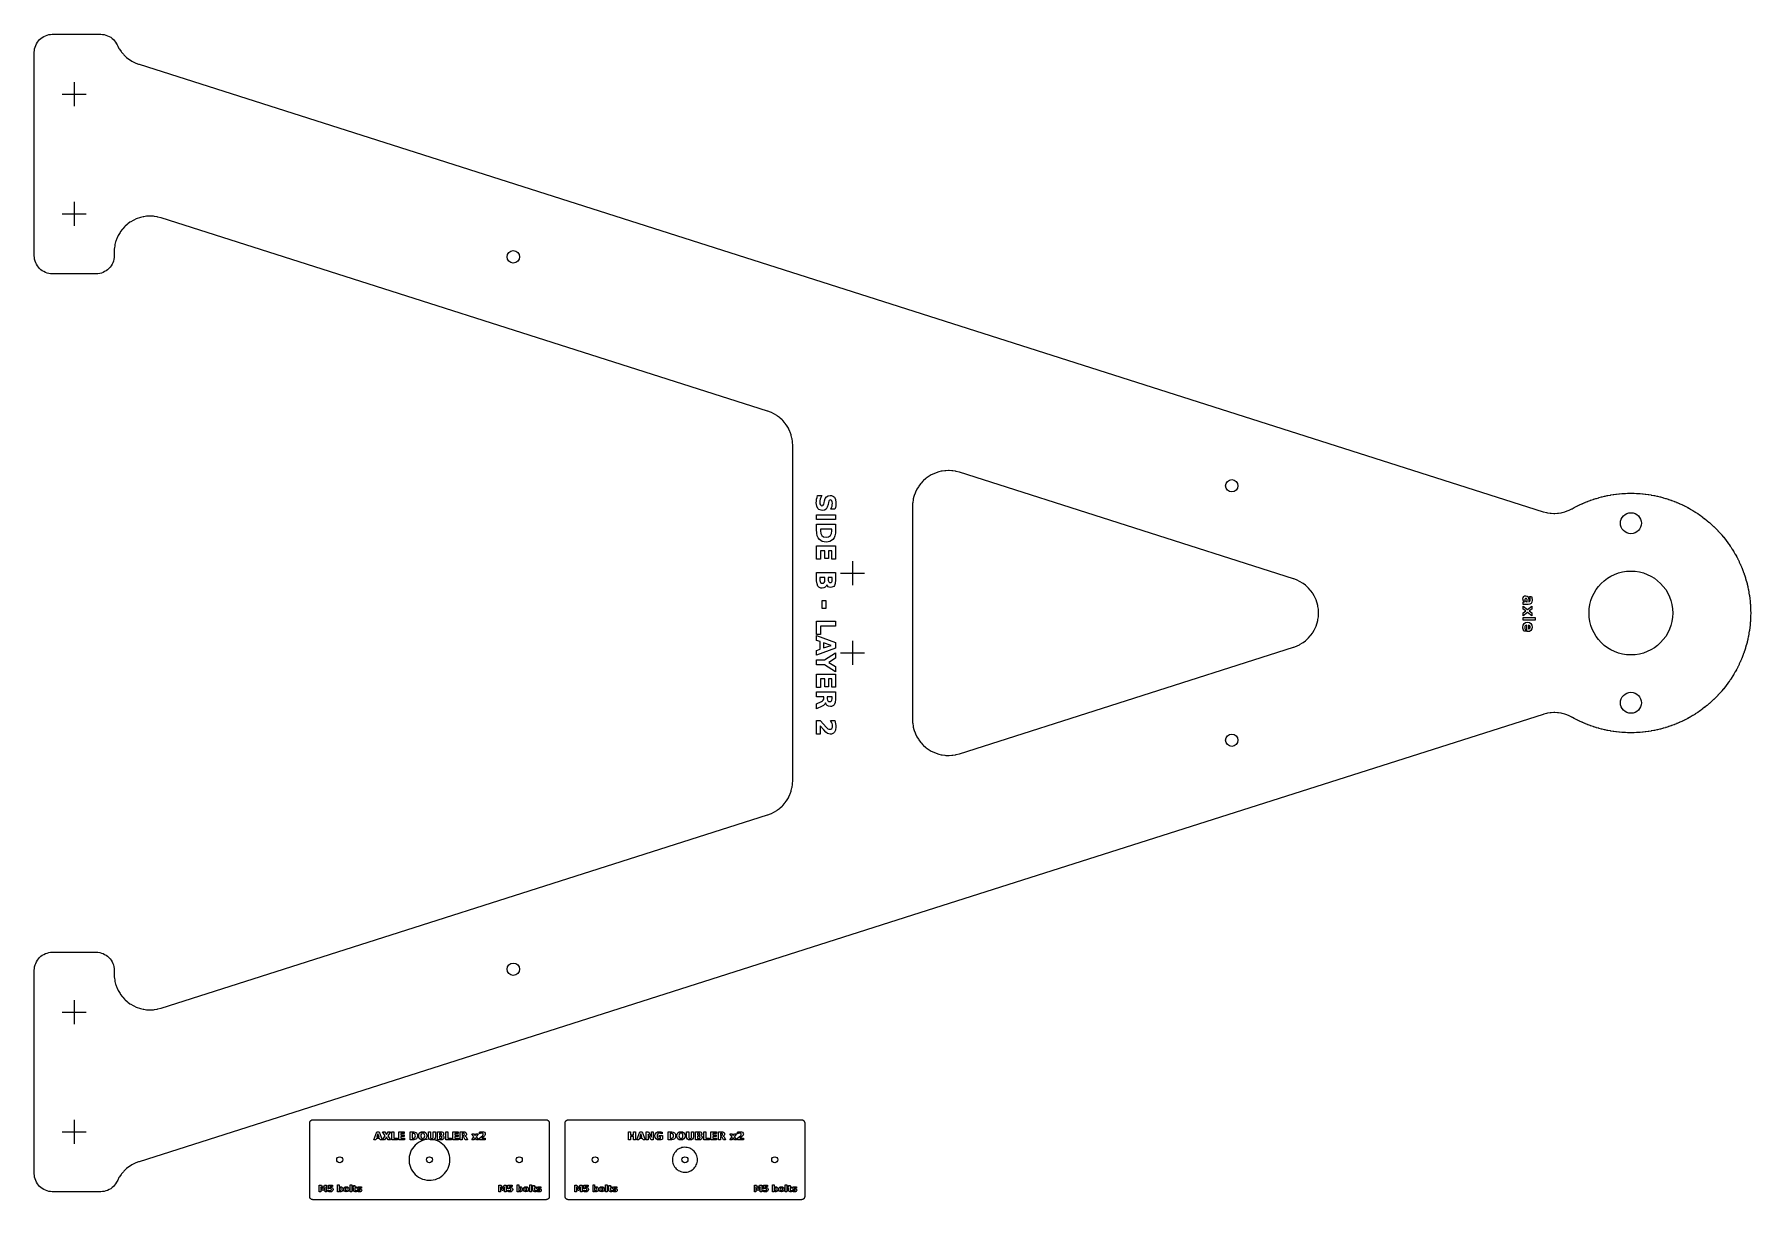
# Model space of a CAD drawing. Header units: millimetres. Extents: x 20 to 880, y 6 to 590.
import ezdxf

# ---------------------------------------------------------------- set-up
doc = ezdxf.new("R2010")
doc.units = ezdxf.units.MM
doc.layers.add('CUT', color=1, linetype='Continuous')
doc.layers.add('ENGRAVE', color=5, linetype='Continuous')

msp = doc.modelspace()

# ---------------------------------------------------------------- linework, layer by layer
at = {"layer": 'CUT'}
for points in [[(61.46, 584.75), (61.47, 584.75), (61.76, 584.14), (62.42, 582.94), (62.66, 582.55), (63.44, 581.42), (63.71, 581.06), (64.6, 580.02), (64.91, 579.69), (65.9, 578.74), (66.24, 578.44), (67.32, 577.6), (67.69, 577.34), (68.85, 576.61), (69.25, 576.39), (70.47, 575.78), (70.89, 575.6), (72.28, 575.08), (72.49, 575), (776, 350.76), (776.22, 350.7), (777.68, 350.31), (778.13, 350.22), (779.5, 350.01), (779.96, 349.96), (781.35, 349.89), (781.81, 349.89), (783.2, 349.96), (783.66, 350.01), (785.03, 350.22), (785.49, 350.32), (786.83, 350.67), (787.27, 350.81), (788.57, 351.3), (789, 351.49), (790.37, 352.17), (790.52, 352.26), (791.57, 352.83), (791.67, 352.89), (791.77, 352.94), (791.86, 352.99), (792.88, 353.52), (792.98, 353.57), (793.07, 353.62), (793.17, 353.67), (794.2, 354.17), (794.3, 354.21), (794.4, 354.26), (794.5, 354.31), (795.54, 354.78), (795.64, 354.83), (795.74, 354.87), (795.84, 354.92), (796.89, 355.37), (796.99, 355.41), (797.09, 355.45), (797.19, 355.49), (798.25, 355.92), (798.36, 355.96), (798.46, 356), (798.56, 356.04), (799.63, 356.43), (799.74, 356.47), (799.84, 356.51), (799.94, 356.55), (801.02, 356.92), (801.13, 356.95), (801.23, 356.99), (801.34, 357.02), (802.43, 357.37), (802.53, 357.4), (802.64, 357.43), (802.74, 357.46), (803.84, 357.78), (803.95, 357.81), (804.05, 357.84), (804.16, 357.87), (805.26, 358.16), (805.37, 358.19), (805.48, 358.21), (805.58, 358.24), (806.69, 358.5), (806.8, 358.53), (806.91, 358.55), (807.02, 358.58), (808.13, 358.81), (808.24, 358.84), (808.35, 358.86), (808.46, 358.88), (809.58, 359.09), (809.69, 359.11), (809.8, 359.12), (809.91, 359.14), (811.03, 359.32), (811.14, 359.34), (811.25, 359.36), (811.36, 359.37), (812.49, 359.53), (812.6, 359.54), (812.71, 359.55), (812.82, 359.57), (813.95, 359.69), (814.06, 359.7), (814.17, 359.72), (814.28, 359.73), (815.42, 359.82), (815.53, 359.83), (815.64, 359.84), (815.75, 359.85), (816.89, 359.92), (817, 359.92), (817.11, 359.93), (817.22, 359.93), (818.36, 359.98), (818.47, 359.98), (818.58, 359.98), (818.69, 359.98), (819.84, 360), (819.95, 360), (820.06, 360), (820.17, 360), (821.31, 359.98), (821.42, 359.98), (821.53, 359.98), (821.64, 359.98), (822.78, 359.93), (822.89, 359.93), (823, 359.92), (823.11, 359.92), (824.25, 359.85), (824.36, 359.84), (824.47, 359.83), (824.58, 359.82), (825.72, 359.73), (825.83, 359.72), (825.94, 359.7), (826.05, 359.69), (827.18, 359.57), (827.29, 359.55), (827.4, 359.54), (827.51, 359.53), (828.64, 359.37), (828.75, 359.36), (828.86, 359.34), (828.97, 359.32), (830.09, 359.14), (830.2, 359.12), (830.31, 359.11), (830.42, 359.09), (831.54, 358.88), (831.65, 358.86), (831.76, 358.84), (831.87, 358.81), (832.98, 358.58), (833.09, 358.55), (833.2, 358.53), (833.31, 358.5), (834.42, 358.24), (834.53, 358.21), (834.63, 358.19), (834.74, 358.16), (835.84, 357.87), (835.95, 357.84), (836.06, 357.81), (836.16, 357.78), (837.26, 357.46), (837.36, 357.43), (837.47, 357.4), (837.58, 357.37), (838.66, 357.02), (838.77, 356.99), (838.87, 356.95), (838.98, 356.92), (840.06, 356.55), (840.16, 356.51), (840.27, 356.47), (840.37, 356.43), (841.44, 356.04), (841.54, 356), (841.65, 355.96), (841.75, 355.92), (842.81, 355.49), (842.91, 355.45), (843.01, 355.41), (843.11, 355.37), (844.16, 354.92), (844.26, 354.87), (844.37, 354.83), (844.47, 354.78), (845.5, 354.31), (845.6, 354.26), (845.7, 354.21), (845.8, 354.17), (846.83, 353.67), (846.93, 353.62), (847.03, 353.57), (847.12, 353.52), (848.14, 352.99), (848.24, 352.94), (848.33, 352.89), (848.43, 352.84), (849.43, 352.29), (849.53, 352.23), (849.62, 352.18), (849.72, 352.12), (850.7, 351.55), (850.8, 351.49), (850.89, 351.43), (850.99, 351.38), (851.96, 350.78), (852.05, 350.72), (852.15, 350.66), (852.24, 350.6), (853.2, 349.98), (853.29, 349.92), (853.38, 349.86), (853.47, 349.79), (854.41, 349.15), (854.5, 349.09), (854.59, 349.02), (854.68, 348.96), (855.61, 348.29), (855.7, 348.22), (855.79, 348.16), (855.87, 348.09), (856.78, 347.4), (856.87, 347.33), (856.96, 347.27), (857.04, 347.2), (857.93, 346.48), (858.02, 346.41), (858.11, 346.34), (858.19, 346.27), (859.06, 345.54), (859.15, 345.47), (859.23, 345.4), (859.32, 345.32), (860.17, 344.57), (860.25, 344.49), (860.33, 344.42), (860.42, 344.34), (861.25, 343.57), (861.33, 343.49), (861.41, 343.42), (861.49, 343.34), (862.31, 342.54), (862.39, 342.46), (862.47, 342.39), (862.54, 342.31), (863.34, 341.49), (863.42, 341.41), (863.49, 341.33), (863.57, 341.25), (864.34, 340.41), (864.42, 340.33), (864.49, 340.25), (864.57, 340.17), (865.32, 339.31), (865.4, 339.23), (865.47, 339.15), (865.54, 339.06), (866.27, 338.19), (866.35, 338.11), (866.42, 338.02), (866.48, 337.93), (867.2, 337.04), (867.27, 336.96), (867.33, 336.87), (867.4, 336.78), (868.09, 335.87), (868.16, 335.79), (868.22, 335.7), (868.29, 335.61), (868.96, 334.68), (869.02, 334.59), (869.09, 334.5), (869.15, 334.41), (869.8, 333.47), (869.86, 333.38), (869.92, 333.29), (869.98, 333.2), (870.6, 332.24), (870.66, 332.15), (870.72, 332.05), (870.78, 331.96), (871.38, 330.99), (871.43, 330.89), (871.49, 330.8), (871.55, 330.7), (872.12, 329.72), (872.18, 329.62), (872.23, 329.53), (872.29, 329.43), (872.84, 328.43), (872.89, 328.33), (872.94, 328.23), (872.99, 328.14), (873.52, 327.12), (873.57, 327.03), (873.62, 326.93), (873.67, 326.83), (874.17, 325.8), (874.22, 325.7), (874.26, 325.6), (874.31, 325.5), (874.78, 324.47), (874.83, 324.36), (874.87, 324.26), (874.92, 324.16), (875.37, 323.11), (875.41, 323.01), (875.45, 322.91), (875.49, 322.81), (875.92, 321.75), (875.96, 321.64), (876, 321.54), (876.04, 321.44), (876.44, 320.37), (876.47, 320.26), (876.51, 320.16), (876.55, 320.06), (876.92, 318.98), (876.95, 318.87), (876.99, 318.77), (877.02, 318.66), (877.37, 317.58), (877.4, 317.47), (877.43, 317.36), (877.46, 317.26), (877.78, 316.16), (877.81, 316.06), (877.84, 315.95), (877.87, 315.84), (878.16, 314.74), (878.19, 314.63), (878.21, 314.52), (878.24, 314.42), (878.5, 313.31), (878.53, 313.2), (878.55, 313.09), (878.58, 312.98), (878.81, 311.87), (878.84, 311.76), (878.86, 311.65), (878.88, 311.54), (879.09, 310.42), (879.11, 310.31), (879.13, 310.2), (879.14, 310.09), (879.32, 308.97), (879.34, 308.86), (879.36, 308.75), (879.37, 308.64), (879.53, 307.51), (879.54, 307.4), (879.55, 307.29), (879.57, 307.18), (879.69, 306.05), (879.71, 305.94), (879.72, 305.83), (879.73, 305.72), (879.82, 304.58), (879.83, 304.47), (879.84, 304.36), (879.85, 304.25), (879.92, 303.11), (879.92, 303), (879.93, 302.89), (879.93, 302.78), (879.98, 301.64), (879.98, 301.53), (879.98, 301.42), (879.98, 301.31), (880, 300.17), (880, 300.06), (880, 299.94), (880, 299.83), (879.98, 298.69), (879.98, 298.58), (879.98, 298.47), (879.98, 298.36), (879.93, 297.22), (879.93, 297.11), (879.92, 297), (879.92, 296.89), (879.85, 295.75), (879.84, 295.64), (879.83, 295.53), (879.82, 295.42), (879.73, 294.28), (879.72, 294.17), (879.71, 294.06), (879.69, 293.95), (879.57, 292.82), (879.55, 292.71), (879.54, 292.6), (879.53, 292.49), (879.37, 291.36), (879.36, 291.25), (879.34, 291.14), (879.32, 291.03), (879.14, 289.91), (879.13, 289.8), (879.11, 289.69), (879.09, 289.58), (878.88, 288.46), (878.86, 288.35), (878.84, 288.24), (878.81, 288.13), (878.58, 287.02), (878.55, 286.91), (878.53, 286.8), (878.5, 286.69), (878.24, 285.58), (878.21, 285.48), (878.19, 285.37), (878.16, 285.26), (877.87, 284.16), (877.84, 284.05), (877.81, 283.94), (877.78, 283.84), (877.46, 282.74), (877.43, 282.64), (877.4, 282.53), (877.37, 282.42), (877.02, 281.34), (876.99, 281.23), (876.95, 281.13), (876.92, 281.02), (876.55, 279.94), (876.51, 279.84), (876.47, 279.74), (876.44, 279.63), (876.04, 278.56), (876, 278.46), (875.96, 278.36), (875.92, 278.25), (875.49, 277.19), (875.45, 277.09), (875.41, 276.99), (875.37, 276.89), (874.92, 275.84), (874.87, 275.74), (874.83, 275.64), (874.78, 275.53), (874.31, 274.5), (874.26, 274.4), (874.22, 274.3), (874.17, 274.2), (873.67, 273.17), (873.62, 273.07), (873.57, 272.97), (873.52, 272.88), (872.99, 271.86), (872.94, 271.77), (872.89, 271.67), (872.84, 271.57), (872.29, 270.57), (872.23, 270.47), (872.18, 270.38), (872.12, 270.28), (871.55, 269.3), (871.49, 269.2), (871.43, 269.11), (871.38, 269.01), (870.78, 268.04), (870.72, 267.95), (870.66, 267.85), (870.6, 267.76), (869.98, 266.8), (869.92, 266.71), (869.86, 266.62), (869.8, 266.53), (869.15, 265.59), (869.09, 265.5), (869.02, 265.41), (868.96, 265.32), (868.29, 264.39), (868.22, 264.3), (868.16, 264.21), (868.09, 264.13), (867.4, 263.22), (867.33, 263.13), (867.27, 263.04), (867.2, 262.96), (866.48, 262.07), (866.42, 261.98), (866.35, 261.89), (866.27, 261.81), (865.54, 260.94), (865.47, 260.85), (865.4, 260.77), (865.32, 260.69), (864.57, 259.83), (864.49, 259.75), (864.42, 259.67), (864.34, 259.59), (863.57, 258.75), (863.49, 258.67), (863.42, 258.59), (863.34, 258.51), (862.54, 257.69), (862.47, 257.61), (862.39, 257.54), (862.31, 257.46), (861.49, 256.66), (861.41, 256.58), (861.33, 256.51), (861.25, 256.43), (860.42, 255.66), (860.33, 255.58), (860.25, 255.51), (860.17, 255.43), (859.32, 254.68), (859.23, 254.6), (859.15, 254.53), (859.06, 254.46), (858.19, 253.73), (858.11, 253.66), (858.02, 253.59), (857.93, 253.52), (857.04, 252.8), (856.96, 252.73), (856.87, 252.67), (856.78, 252.6), (855.87, 251.91), (855.79, 251.84), (855.7, 251.78), (855.61, 251.71), (854.68, 251.04), (854.59, 250.98), (854.5, 250.91), (854.41, 250.85), (853.47, 250.21), (853.38, 250.14), (853.29, 250.08), (853.2, 250.02), (852.24, 249.4), (852.15, 249.34), (852.05, 249.28), (851.96, 249.22), (850.99, 248.62), (850.89, 248.57), (850.8, 248.51), (850.7, 248.45), (849.72, 247.88), (849.62, 247.82), (849.53, 247.77), (849.43, 247.71), (848.43, 247.16), (848.33, 247.11), (848.24, 247.06), (848.14, 247.01), (847.12, 246.48), (847.03, 246.43), (846.93, 246.38), (846.83, 246.33), (845.8, 245.83), (845.7, 245.79), (845.6, 245.74), (845.5, 245.69), (844.47, 245.22), (844.37, 245.17), (844.26, 245.13), (844.16, 245.08), (843.11, 244.63), (843.01, 244.59), (842.91, 244.55), (842.81, 244.51), (841.75, 244.08), (841.65, 244.04), (841.54, 244), (841.44, 243.96), (840.37, 243.57), (840.27, 243.53), (840.16, 243.49), (840.06, 243.45), (838.98, 243.08), (838.87, 243.05), (838.77, 243.01), (838.66, 242.98), (837.58, 242.63), (837.47, 242.6), (837.36, 242.57), (837.26, 242.54), (836.16, 242.22), (836.06, 242.19), (835.95, 242.16), (835.84, 242.13), (834.74, 241.84), (834.63, 241.81), (834.53, 241.79), (834.42, 241.76), (833.31, 241.5), (833.2, 241.47), (833.09, 241.45), (832.98, 241.42), (831.87, 241.19), (831.76, 241.16), (831.65, 241.14), (831.54, 241.12), (830.42, 240.91), (830.31, 240.89), (830.2, 240.88), (830.09, 240.86), (828.97, 240.68), (828.86, 240.66), (828.75, 240.64), (828.64, 240.63), (827.51, 240.47), (827.4, 240.46), (827.29, 240.45), (827.18, 240.43), (826.05, 240.31), (825.94, 240.3), (825.83, 240.28), (825.72, 240.27), (824.58, 240.18), (824.47, 240.17), (824.36, 240.16), (824.25, 240.15), (823.11, 240.08), (823, 240.08), (822.89, 240.07), (822.78, 240.07), (821.64, 240.02), (821.53, 240.02), (821.42, 240.02), (821.31, 240.02), (820.17, 240), (820.06, 240), (819.95, 240), (819.84, 240), (818.69, 240.02), (818.58, 240.02), (818.47, 240.02), (818.36, 240.02), (817.22, 240.07), (817.11, 240.07), (817, 240.08), (816.89, 240.08), (815.75, 240.15), (815.64, 240.16), (815.53, 240.17), (815.42, 240.18), (814.28, 240.27), (814.17, 240.28), (814.06, 240.3), (813.95, 240.31), (812.82, 240.43), (812.71, 240.45), (812.6, 240.46), (812.49, 240.47), (811.36, 240.63), (811.25, 240.64), (811.14, 240.66), (811.03, 240.68), (809.91, 240.86), (809.8, 240.88), (809.69, 240.89), (809.58, 240.91), (808.46, 241.12), (808.35, 241.14), (808.24, 241.16), (808.13, 241.19), (807.02, 241.42), (806.91, 241.45), (806.8, 241.47), (806.69, 241.5), (805.58, 241.76), (805.48, 241.79), (805.37, 241.81), (805.26, 241.84), (804.16, 242.13), (804.05, 242.16), (803.95, 242.19), (803.84, 242.22), (802.74, 242.54), (802.64, 242.57), (802.53, 242.6), (802.43, 242.63), (801.34, 242.98), (801.23, 243.01), (801.13, 243.05), (801.02, 243.08), (799.94, 243.45), (799.84, 243.49), (799.74, 243.53), (799.63, 243.57), (798.56, 243.96), (798.46, 244), (798.36, 244.04), (798.25, 244.08), (797.19, 244.51), (797.09, 244.55), (796.99, 244.59), (796.89, 244.63), (795.84, 245.08), (795.74, 245.13), (795.64, 245.17), (795.54, 245.22), (794.5, 245.69), (794.4, 245.74), (794.3, 245.79), (794.2, 245.83), (793.17, 246.33), (793.07, 246.38), (792.98, 246.43), (792.88, 246.48), (791.86, 247.01), (791.77, 247.06), (791.67, 247.11), (791.57, 247.16), (790.65, 247.67), (790.63, 247.68), (790.41, 247.8), (789.07, 248.47), (788.64, 248.66), (787.34, 249.15), (786.9, 249.29), (785.56, 249.64), (785.11, 249.74), (783.73, 249.95), (783.27, 250), (781.89, 250.07), (781.42, 250.07), (780.04, 250), (779.58, 249.95), (778.2, 249.74), (777.75, 249.65), (776.29, 249.26), (776.07, 249.2), (460, 148.52), (72.49, 25), (72.28, 24.92), (70.89, 24.4), (70.47, 24.22), (69.25, 23.61), (68.85, 23.39), (67.69, 22.66), (67.32, 22.4), (66.24, 21.56), (65.9, 21.26), (64.91, 20.31), (64.6, 19.98), (63.71, 18.94), (63.44, 18.58), (62.66, 17.45), (62.42, 17.06), (61.76, 15.86), (61.47, 15.25), (61.46, 15.25), (61.2, 14.7), (60.74, 13.95), (60.22, 13.25), (59.62, 12.6), (58.97, 12.02), (58.26, 11.5), (57.51, 11.05), (56.71, 10.68), (55.89, 10.38), (55.04, 10.17), (54.17, 10.04), (53.29, 10), (29, 10), (28.12, 10.04), (27.24, 10.17), (26.39, 10.39), (25.56, 10.69), (24.76, 11.06), (24, 11.52), (23.29, 12.04), (22.64, 12.64), (22.04, 13.29), (21.52, 14), (21.06, 14.76), (20.69, 15.56), (20.39, 16.39), (20.17, 17.24), (20.04, 18.12), (20, 19), (20, 121), (20.04, 121.88), (20.17, 122.76), (20.39, 123.61), (20.69, 124.44), (21.06, 125.24), (21.52, 126), (22.04, 126.71), (22.64, 127.36), (23.29, 127.96), (24, 128.48), (24.76, 128.94), (25.56, 129.31), (26.39, 129.61), (27.24, 129.83), (28.12, 129.96), (29, 130), (51, 130), (51.88, 129.96), (52.76, 129.83), (53.61, 129.61), (54.44, 129.31), (55.24, 128.94), (56, 128.48), (56.71, 127.96), (57.36, 127.36), (57.96, 126.71), (58.48, 126), (58.94, 125.24), (59.32, 124.44), (59.61, 123.61), (59.83, 122.76), (59.96, 121.88), (60, 121), (60, 119.23), (60.01, 119), (60.08, 117.56), (60.12, 117.12), (60.32, 115.8), (60.41, 115.36), (60.73, 114.07), (60.86, 113.64), (61.32, 112.39), (61.49, 111.98), (62.06, 110.77), (62.27, 110.38), (62.96, 109.24), (63.21, 108.87), (64.01, 107.8), (64.3, 107.46), (65.2, 106.48), (65.51, 106.16), (66.51, 105.27), (66.85, 104.99), (67.93, 104.21), (68.3, 103.96), (69.45, 103.28), (69.85, 103.08), (71.06, 102.52), (71.47, 102.35), (72.73, 101.91), (73.16, 101.79), (74.46, 101.48), (74.89, 101.39), (76.21, 101.21), (76.66, 101.17), (77.99, 101.12), (78.44, 101.13), (79.77, 101.21), (80.21, 101.26), (81.53, 101.47), (81.96, 101.57), (83.36, 101.94), (83.57, 102), (387.36, 198.83), (387.57, 198.9), (388.9, 199.4), (389.3, 199.57), (390.48, 200.15), (390.86, 200.36), (391.98, 201.04), (392.34, 201.29), (393.38, 202.08), (393.72, 202.36), (394.68, 203.25), (394.98, 203.56), (395.86, 204.54), (396.13, 204.88), (396.9, 205.94), (397.14, 206.3), (397.81, 207.43), (398.01, 207.81), (398.57, 209), (398.73, 209.4), (399.17, 210.64), (399.29, 211.06), (399.61, 212.33), (399.69, 212.76), (399.88, 214.05), (399.93, 214.49), (400, 215.91), (400, 216.12), (400, 383.88), (400, 384.09), (399.93, 385.51), (399.88, 385.95), (399.69, 387.24), (399.61, 387.67), (399.29, 388.94), (399.17, 389.36), (398.73, 390.6), (398.57, 391), (398.01, 392.19), (397.81, 392.57), (397.14, 393.7), (396.9, 394.06), (396.13, 395.12), (395.86, 395.46), (394.98, 396.44), (394.68, 396.75), (393.72, 397.64), (393.38, 397.92), (392.34, 398.71), (391.98, 398.96), (390.86, 399.64), (390.48, 399.85), (389.3, 400.43), (388.9, 400.6), (387.57, 401.1), (387.36, 401.17), (83.57, 498), (83.36, 498.06), (81.96, 498.43), (81.53, 498.53), (80.21, 498.74), (79.77, 498.79), (78.44, 498.87), (77.99, 498.88), (76.66, 498.83), (76.21, 498.79), (74.89, 498.61), (74.46, 498.52), (73.16, 498.21), (72.73, 498.09), (71.47, 497.65), (71.06, 497.48), (69.85, 496.92), (69.45, 496.72), (68.3, 496.04), (67.93, 495.79), (66.85, 495.01), (66.51, 494.73), (65.51, 493.84), (65.2, 493.52), (64.3, 492.54), (64.01, 492.2), (63.21, 491.13), (62.96, 490.76), (62.27, 489.62), (62.06, 489.23), (61.49, 488.02), (61.32, 487.61), (60.86, 486.36), (60.73, 485.93), (60.41, 484.64), (60.32, 484.2), (60.12, 482.88), (60.08, 482.44), (60.01, 481), (60, 480.77), (60, 479), (59.96, 478.12), (59.83, 477.24), (59.61, 476.39), (59.32, 475.56), (58.94, 474.76), (58.48, 474), (57.96, 473.29), (57.36, 472.64), (56.71, 472.04), (56, 471.52), (55.24, 471.06), (54.44, 470.69), (53.61, 470.39), (52.76, 470.17), (51.88, 470.04), (51, 470), (29, 470), (28.12, 470.04), (27.24, 470.17), (26.39, 470.39), (25.56, 470.69), (24.76, 471.06), (24, 471.52), (23.29, 472.04), (22.64, 472.64), (22.04, 473.29), (21.52, 474), (21.06, 474.76), (20.69, 475.56), (20.39, 476.39), (20.17, 477.24), (20.04, 478.12), (20, 479), (20, 581), (20.04, 581.88), (20.17, 582.76), (20.39, 583.61), (20.69, 584.44), (21.06, 585.24), (21.52, 586), (22.04, 586.71), (22.64, 587.36), (23.29, 587.96), (24, 588.48), (24.76, 588.94), (25.56, 589.31), (26.39, 589.61), (27.24, 589.83), (28.12, 589.96), (29, 590), (53.29, 590), (54.17, 589.96), (55.04, 589.83), (55.89, 589.62), (56.71, 589.32), (57.51, 588.95), (58.26, 588.5), (58.97, 587.98), (59.62, 587.4), (60.22, 586.75), (60.74, 586.05), (61.2, 585.3), (61.46, 584.75)], [(650.85, 282.82), (651.05, 282.89), (652.38, 283.38), (652.78, 283.56), (653.96, 284.13), (654.34, 284.34), (655.46, 285.03), (655.82, 285.27), (656.86, 286.07), (657.2, 286.35), (658.16, 287.23), (658.47, 287.55), (659.34, 288.52), (659.61, 288.86), (660.39, 289.92), (660.63, 290.29), (661.29, 291.41), (661.5, 291.8), (662.05, 292.99), (662.22, 293.39), (662.65, 294.62), (662.78, 295.04), (663.09, 296.31), (663.18, 296.74), (663.37, 298.04), (663.41, 298.47), (663.47, 299.78), (663.47, 300.22), (663.41, 301.53), (663.37, 301.96), (663.18, 303.26), (663.09, 303.69), (662.78, 304.96), (662.65, 305.38), (662.22, 306.61), (662.05, 307.01), (661.5, 308.2), (661.29, 308.59), (660.63, 309.71), (660.39, 310.08), (659.61, 311.14), (659.34, 311.48), (658.47, 312.45), (658.16, 312.77), (657.2, 313.65), (656.86, 313.93), (655.82, 314.73), (655.46, 314.97), (654.34, 315.66), (653.96, 315.87), (652.78, 316.44), (652.38, 316.62), (651.05, 317.11), (650.85, 317.18), (483.57, 370.5), (483.36, 370.56), (481.96, 370.93), (481.53, 371.03), (480.21, 371.24), (479.77, 371.29), (478.44, 371.37), (477.99, 371.38), (476.66, 371.33), (476.21, 371.29), (474.89, 371.11), (474.46, 371.02), (473.16, 370.71), (472.73, 370.59), (471.47, 370.15), (471.06, 369.98), (469.85, 369.42), (469.45, 369.22), (468.3, 368.54), (467.93, 368.29), (466.85, 367.51), (466.51, 367.23), (465.51, 366.34), (465.2, 366.02), (464.3, 365.04), (464.01, 364.7), (463.21, 363.63), (462.96, 363.26), (462.27, 362.12), (462.06, 361.73), (461.49, 360.52), (461.32, 360.11), (460.86, 358.86), (460.73, 358.43), (460.41, 357.14), (460.32, 356.7), (460.12, 355.38), (460.08, 354.94), (460.01, 353.5), (460, 353.27), (460, 246.73), (460.01, 246.5), (460.08, 245.06), (460.12, 244.62), (460.32, 243.3), (460.41, 242.86), (460.73, 241.57), (460.86, 241.14), (461.32, 239.89), (461.49, 239.48), (462.06, 238.27), (462.27, 237.88), (462.96, 236.74), (463.21, 236.37), (464.01, 235.3), (464.3, 234.96), (465.2, 233.98), (465.51, 233.66), (466.51, 232.77), (466.85, 232.49), (467.93, 231.71), (468.3, 231.46), (469.45, 230.78), (469.85, 230.58), (471.06, 230.02), (471.47, 229.85), (472.73, 229.41), (473.16, 229.29), (474.46, 228.98), (474.89, 228.89), (476.21, 228.71), (476.66, 228.67), (477.99, 228.62), (478.44, 228.63), (479.77, 228.71), (480.21, 228.76), (481.53, 228.97), (481.96, 229.07), (483.36, 229.44), (483.57, 229.5), (650.85, 282.82)], [(159.5, 6), (159.35, 6.01), (159.21, 6.03), (159.06, 6.06), (158.93, 6.11), (158.79, 6.18), (158.67, 6.25), (158.55, 6.34), (158.44, 6.44), (158.34, 6.55), (158.25, 6.67), (158.18, 6.79), (158.11, 6.93), (158.06, 7.06), (158.03, 7.21), (158.01, 7.35), (158, 7.5), (158, 44.5), (158.01, 44.65), (158.03, 44.79), (158.06, 44.94), (158.11, 45.07), (158.18, 45.21), (158.25, 45.33), (158.34, 45.45), (158.44, 45.56), (158.55, 45.66), (158.67, 45.75), (158.79, 45.82), (158.93, 45.89), (159.06, 45.94), (159.21, 45.97), (159.35, 45.99), (159.5, 46), (276.5, 46), (276.65, 45.99), (276.79, 45.97), (276.94, 45.94), (277.07, 45.89), (277.21, 45.82), (277.33, 45.75), (277.45, 45.66), (277.56, 45.56), (277.66, 45.45), (277.75, 45.33), (277.82, 45.21), (277.89, 45.07), (277.94, 44.94), (277.97, 44.79), (277.99, 44.65), (278, 44.5), (278, 7.5), (277.99, 7.35), (277.97, 7.21), (277.94, 7.06), (277.89, 6.93), (277.82, 6.79), (277.75, 6.67), (277.66, 6.55), (277.56, 6.44), (277.45, 6.34), (277.33, 6.25), (277.21, 6.18), (277.07, 6.11), (276.94, 6.06), (276.79, 6.03), (276.65, 6.01), (276.5, 6), (159.5, 6)], [(287.5, 6), (287.35, 6.01), (287.21, 6.03), (287.06, 6.06), (286.93, 6.11), (286.79, 6.18), (286.67, 6.25), (286.55, 6.34), (286.44, 6.44), (286.34, 6.55), (286.25, 6.67), (286.18, 6.79), (286.11, 6.93), (286.06, 7.06), (286.03, 7.21), (286.01, 7.35), (286, 7.5), (286, 44.5), (286.01, 44.65), (286.03, 44.79), (286.06, 44.94), (286.11, 45.07), (286.18, 45.21), (286.25, 45.33), (286.34, 45.45), (286.44, 45.56), (286.55, 45.66), (286.67, 45.75), (286.79, 45.82), (286.93, 45.89), (287.06, 45.94), (287.21, 45.97), (287.35, 45.99), (287.5, 46), (404.5, 46), (404.65, 45.99), (404.79, 45.97), (404.94, 45.94), (405.07, 45.89), (405.21, 45.82), (405.33, 45.75), (405.45, 45.66), (405.56, 45.56), (405.66, 45.45), (405.75, 45.33), (405.82, 45.21), (405.89, 45.07), (405.94, 44.94), (405.97, 44.79), (405.99, 44.65), (406, 44.5), (406, 7.5), (405.99, 7.35), (405.97, 7.21), (405.94, 7.06), (405.89, 6.93), (405.82, 6.79), (405.75, 6.67), (405.66, 6.55), (405.56, 6.44), (405.45, 6.34), (405.33, 6.25), (405.21, 6.18), (405.07, 6.11), (404.94, 6.06), (404.79, 6.03), (404.65, 6.01), (404.5, 6), (287.5, 6)]]:
    msp.add_lwpolyline(points, close=True, dxfattribs=at)
for centre, radius in [((260, 478.5), 3.1), ((620, 363.75), 3.1), ((820, 345), 5.25), ((820, 300), 21), ((820, 255), 5.25), ((620, 236.25), 3.1), ((260, 121.5), 3.1), ((173, 26), 1.5), ((218, 26), 1.5), ((263, 26), 1.5), ((301, 26), 1.5), ((346, 26), 1.5), ((391, 26), 1.5)]:
    msp.add_circle(centre, radius, dxfattribs=at)
at = {"layer": 'ENGRAVE'}
for points in [[(34, 560), (46, 560)], [(40, 566), (40, 554)], [(34, 500), (46, 500)], [(40, 506), (40, 494)], [(424, 320), (436, 320)], [(430, 326), (430, 314)], [(430, 286), (430, 274)], [(424, 280), (436, 280)], [(40, 106), (40, 94)], [(34, 100), (46, 100)], [(40, 46), (40, 34)], [(34, 40), (46, 40)]]:
    msp.add_lwpolyline(points, dxfattribs=at)
for points in [[(421.18, 352.04), (419.17, 352.04), (419.48, 352.82), (419.7, 353.57), (419.83, 354.29), (419.88, 354.97), (419.82, 355.73), (419.64, 356.27), (419.33, 356.58), (418.89, 356.68), (418.55, 356.61), (418.29, 356.4), (418.1, 356), (417.93, 355.38), (417.72, 354.34), (417.32, 352.98), (416.75, 352.09), (415.97, 351.59), (414.91, 351.42), (414.18, 351.48), (413.01, 351.94), (412.58, 352.35), (412.01, 353.53), (411.82, 355.19), (411.86, 356.1), (411.99, 357), (412.2, 357.91), (412.5, 358.82), (414.56, 358.82), (414.14, 357.92), (413.83, 357.06), (413.65, 356.23), (413.59, 355.43), (413.65, 354.72), (413.85, 354.2), (414.18, 353.88), (414.62, 353.78), (415.01, 353.85), (415.3, 354.07), (415.53, 354.5), (415.73, 355.22), (415.94, 356.16), (416.34, 357.4), (416.91, 358.24), (417.7, 358.74), (418.71, 358.9), (419.38, 358.84), (420.47, 358.39), (420.89, 357.99), (421.46, 356.87), (421.65, 355.36), (421.62, 354.56), (421.53, 353.75), (421.38, 352.91), (421.18, 352.04)], [(421.48, 349.28), (421.48, 346.83), (412, 346.83), (412, 349.28), (421.48, 349.28)], [(421.48, 344.44), (421.48, 341.86), (421.4, 339.98), (421.17, 338.65), (420.76, 337.67), (420.13, 336.84), (419.43, 336.26), (418.64, 335.85), (417.75, 335.6), (416.75, 335.52), (415.73, 335.6), (414.83, 335.85), (414.04, 336.26), (413.35, 336.84), (412.72, 337.67), (412.31, 338.66), (412.08, 340), (412, 341.86), (412, 344.44), (421.48, 344.44)], [(419.63, 342), (413.85, 342), (413.85, 341.12), (414.03, 339.8), (414.59, 338.83), (415.5, 338.24), (416.75, 338.04), (417.99, 338.24), (418.89, 338.83), (419.45, 339.8), (419.63, 341.12), (419.63, 342)], [(421.48, 333.65), (421.48, 327.05), (419.63, 327.05), (419.63, 331.2), (417.87, 331.2), (417.87, 327.3), (416.02, 327.3), (416.02, 331.2), (413.85, 331.2), (413.85, 326.91), (412, 326.91), (412, 333.65), (421.48, 333.65)], [(417.07, 314.09), (416.75, 313.39), (416.23, 312.87), (415.54, 312.55), (414.72, 312.44), (414.08, 312.5), (413.05, 312.96), (412.67, 313.37), (412.17, 314.54), (412, 316.19), (412, 320.24), (421.48, 320.24), (421.48, 316.57), (421.33, 314.87), (420.88, 313.71), (420.54, 313.33), (419.58, 312.88), (418.97, 312.83), (418.33, 312.91), (417.79, 313.15), (417.37, 313.55), (417.07, 314.09)], [(413.66, 316.36), (413.74, 315.72), (413.98, 315.26), (414.37, 314.98), (414.91, 314.89), (415.45, 314.98), (415.84, 315.25), (416.07, 315.71), (416.15, 316.36), (416.15, 317.8), (413.66, 317.8), (413.66, 316.36)], [(417.81, 316.45), (417.87, 315.94), (418.06, 315.57), (418.38, 315.35), (418.81, 315.27), (419.24, 315.35), (419.56, 315.57), (419.75, 315.94), (419.81, 316.45), (419.81, 317.8), (417.81, 317.8), (417.81, 316.45)], [(416.67, 306.3), (416.67, 302.31), (414.82, 302.31), (414.82, 306.3), (416.67, 306.3)], [(768.5, 304.23), (766, 304.23), (766, 305.64), (766.65, 305.64), (766.3, 305.94), (766.07, 306.27), (765.93, 306.66), (765.89, 307.13), (765.99, 307.74), (766.28, 308.23), (766.74, 308.55), (767.31, 308.65), (767.98, 308.52), (768.44, 308.13), (768.71, 307.45), (768.8, 306.46), (768.8, 305.64), (768.91, 305.64), (769.2, 305.7), (769.4, 305.9), (769.51, 306.24), (769.55, 306.72), (769.53, 307.15), (769.46, 307.55), (769.35, 307.93), (769.19, 308.27), (770.26, 308.27), (770.35, 307.82), (770.42, 307.37), (770.47, 306.92), (770.48, 306.46), (770.36, 305.44), (770.01, 304.75), (769.4, 304.36), (768.5, 304.23)], [(768.24, 301.82), (770.38, 303.4), (770.38, 301.92), (769.08, 301.03), (770.38, 300.12), (770.38, 298.64), (768.25, 300.22), (766, 298.56), (766, 300.04), (767.38, 301.03), (766, 302), (766, 303.48), (768.24, 301.82)], [(767.97, 306.37), (767.93, 306.75), (767.82, 307.02), (767.64, 307.19), (767.38, 307.24), (767.15, 307.2), (766.97, 307.07), (766.85, 306.85), (766.82, 306.57), (766.89, 306.21), (767.1, 305.91), (767.42, 305.71), (767.81, 305.64), (767.97, 305.64), (767.97, 306.37)], [(421.48, 295.89), (421.48, 293.44), (413.85, 293.44), (413.85, 289.15), (412, 289.15), (412, 295.89), (421.48, 295.89)], [(768.2, 290.66), (767.8, 290.66), (767.8, 293.93), (767.37, 293.81), (767.06, 293.57), (766.88, 293.21), (766.82, 292.72), (766.85, 292.27), (766.95, 291.82), (767.11, 291.35), (767.34, 290.86), (766.27, 290.86), (766.1, 291.36), (765.98, 291.86), (765.91, 292.35), (765.89, 292.85), (766.04, 293.9), (766.49, 294.7), (767.22, 295.19), (768.18, 295.35), (769.14, 295.19), (769.87, 294.71), (770.33, 293.94), (770.48, 292.93), (770.33, 292), (769.86, 291.28), (769.13, 290.81), (768.2, 290.66)], [(772.08, 297.77), (772.08, 296.37), (766, 296.37), (766, 297.77), (772.08, 297.77)], [(768.66, 292.1), (769.02, 292.15), (769.31, 292.33), (769.49, 292.6), (769.55, 292.94), (769.49, 293.3), (769.32, 293.6), (769.04, 293.8), (768.66, 293.91), (768.66, 292.1)], [(413.73, 281.85), (413.73, 285.67), (412, 286.28), (412, 288.73), (421.48, 285.22), (421.48, 282.31), (412, 278.8), (412, 281.26), (413.73, 281.85)], [(415.49, 285.06), (415.49, 282.47), (419.26, 283.76), (415.49, 285.06)], [(421.48, 280.11), (421.48, 277.43), (418.1, 275.28), (421.48, 273.12), (421.48, 270.44), (415.99, 274.05), (412, 274.05), (412, 276.49), (415.99, 276.49), (421.48, 280.11)], [(421.48, 269.37), (421.48, 262.78), (419.63, 262.78), (419.63, 266.93), (417.87, 266.93), (417.87, 263.03), (416.02, 263.03), (416.02, 266.93), (413.85, 266.93), (413.85, 262.64), (412, 262.64), (412, 269.37), (421.48, 269.37)], [(415.59, 258.05), (412, 258.05), (412, 260.49), (421.48, 260.49), (421.48, 256.76), (421.32, 255.14), (420.85, 254.02), (420.49, 253.63), (419.5, 253.2), (418.86, 253.14), (418.01, 253.26), (417.32, 253.6), (416.8, 254.17), (416.43, 254.97), (416.24, 254.49), (415.91, 254.07), (415.41, 253.67), (414.69, 253.26), (412, 251.94), (412, 254.54), (414.35, 255.69), (414.95, 256.05), (415.33, 256.4), (415.52, 256.82), (415.59, 257.36), (415.59, 258.05)], [(417.28, 257.02), (417.35, 256.36), (417.56, 255.92), (417.94, 255.67), (418.5, 255.59), (419.06, 255.67), (419.43, 255.92), (419.64, 256.36), (419.71, 257.02), (419.71, 258.05), (417.28, 258.05), (417.28, 257.02)], [(413.8, 243.41), (413.8, 239.24), (412, 239.24), (412, 246.12), (413.8, 246.12), (416.85, 242.66), (417.27, 242.26), (417.67, 241.98), (418.08, 241.81), (418.5, 241.76), (419.1, 241.87), (419.57, 242.2), (419.88, 242.72), (419.98, 243.39), (419.92, 243.99), (419.74, 244.64), (419.43, 245.35), (419.01, 246.1), (421.09, 246.1), (421.33, 245.28), (421.5, 244.47), (421.61, 243.67), (421.65, 242.89), (421.46, 241.37), (420.9, 240.24), (420.49, 239.83), (419.44, 239.36), (418.81, 239.3), (418.06, 239.4), (417.37, 239.7), (416.58, 240.32), (415.57, 241.38), (413.8, 243.41)], [(193.01, 36.73), (191.39, 36.73), (191.14, 36), (190.1, 36), (191.58, 40.01), (192.82, 40.01), (194.3, 36), (193.26, 36), (193.01, 36.73)], [(191.65, 37.47), (192.75, 37.47), (192.2, 39.07), (191.65, 37.47)], [(197.07, 38.05), (198.46, 36), (197.38, 36), (196.45, 37.37), (195.52, 36), (194.43, 36), (195.83, 38.05), (194.49, 40.01), (195.57, 40.01), (196.45, 38.72), (197.32, 40.01), (198.41, 40.01), (197.07, 38.05)], [(199.07, 40.01), (200.11, 40.01), (200.11, 36.78), (201.92, 36.78), (201.92, 36), (199.07, 36), (199.07, 40.01)], [(202.58, 40.01), (205.37, 40.01), (205.37, 39.23), (203.61, 39.23), (203.61, 38.48), (205.26, 38.48), (205.26, 37.7), (203.61, 37.7), (203.61, 36.78), (205.43, 36.78), (205.43, 36), (202.58, 36), (202.58, 40.01)], [(228.25, 26), (228.19, 27.09), (228.02, 28.17), (227.73, 29.22), (227.33, 30.24), (226.83, 31.2), (226.23, 32.11), (225.53, 32.95), (224.75, 33.71), (223.89, 34.39), (222.97, 34.97), (221.99, 35.44), (220.96, 35.81), (219.9, 36.07), (218.82, 36.22), (217.73, 36.25), (216.64, 36.16), (215.57, 35.96), (214.52, 35.64), (213.52, 35.22), (212.56, 34.69), (211.67, 34.06), (210.85, 33.34), (210.11, 32.54), (209.46, 31.67), (208.9, 30.73), (208.45, 29.73), (208.11, 28.7), (207.88, 27.63), (207.76, 26.55), (207.76, 25.45), (207.88, 24.37), (208.11, 23.3), (208.45, 22.27), (208.9, 21.27), (209.46, 20.33), (210.11, 19.46), (210.85, 18.66), (211.67, 17.94), (212.56, 17.31), (213.52, 16.78), (214.52, 16.36), (215.57, 16.04), (216.64, 15.84), (217.73, 15.75), (218.82, 15.78), (219.9, 15.93), (220.96, 16.19), (221.99, 16.56), (222.97, 17.03), (223.89, 17.61), (224.75, 18.29), (225.53, 19.05), (226.23, 19.89), (226.83, 20.8), (227.33, 21.76), (227.73, 22.78), (228.02, 23.83), (228.19, 24.91), (228.25, 26)], [(208.25, 40.01), (209.34, 40.01), (210.14, 39.98), (210.7, 39.88), (211.12, 39.7), (211.47, 39.44), (211.71, 39.15), (211.89, 38.81), (211.99, 38.43), (212.02, 38.01), (211.99, 37.58), (211.89, 37.2), (211.71, 36.86), (211.47, 36.57), (211.11, 36.31), (210.69, 36.13), (210.13, 36.03), (209.34, 36), (208.25, 36), (208.25, 40.01)], [(209.29, 39.23), (209.29, 36.78), (209.66, 36.78), (210.21, 36.86), (210.62, 37.1), (210.87, 37.48), (210.96, 38.01), (210.87, 38.53), (210.62, 38.92), (210.22, 39.15), (209.66, 39.23), (209.29, 39.23)], [(214.65, 40.08), (215.51, 39.94), (216.16, 39.53), (216.57, 38.87), (216.71, 38), (216.57, 37.13), (216.16, 36.48), (215.51, 36.06), (214.65, 35.92), (213.79, 36.06), (213.14, 36.48), (212.72, 37.13), (212.59, 38), (212.72, 38.87), (213.14, 39.53), (213.79, 39.94), (214.65, 40.08)], [(214.65, 39.33), (214.23, 39.25), (213.92, 38.98), (213.72, 38.56), (213.66, 38), (213.72, 37.44), (213.92, 37.02), (214.23, 36.76), (214.65, 36.67), (215.07, 36.76), (215.38, 37.02), (215.58, 37.44), (215.64, 38), (215.58, 38.56), (215.38, 38.98), (215.07, 39.25), (214.65, 39.33)], [(217.49, 40.01), (218.53, 40.01), (218.53, 37.61), (218.57, 37.18), (218.69, 36.9), (218.9, 36.74), (219.22, 36.68), (219.54, 36.74), (219.75, 36.9), (219.87, 37.18), (219.91, 37.61), (219.91, 40.01), (220.95, 40.01), (220.95, 37.61), (220.84, 36.86), (220.52, 36.34), (219.98, 36.03), (219.22, 35.92), (218.46, 36.03), (217.92, 36.34), (217.6, 36.86), (217.49, 37.61), (217.49, 40.01)], [(224.56, 38.15), (224.86, 38.01), (225.08, 37.79), (225.21, 37.5), (225.26, 37.15), (225.16, 36.64), (224.87, 36.28), (224.37, 36.07), (223.67, 36), (221.96, 36), (221.96, 40.01), (223.51, 40.01), (224.23, 39.95), (224.72, 39.76), (225, 39.43), (225.1, 38.95), (225.06, 38.68), (224.96, 38.45), (224.79, 38.27), (224.56, 38.15)], [(223.56, 38.46), (223.78, 38.48), (223.93, 38.56), (224.03, 38.7), (224.06, 38.88), (224.03, 39.06), (223.93, 39.2), (223.78, 39.28), (223.56, 39.31), (222.99, 39.31), (222.99, 38.46), (223.56, 38.46)], [(223.6, 36.7), (223.87, 36.74), (224.07, 36.84), (224.19, 37), (224.23, 37.23), (224.19, 37.46), (224.07, 37.62), (223.87, 37.72), (223.6, 37.75), (222.99, 37.75), (222.99, 36.7), (223.6, 36.7)], [(226.15, 40.01), (227.19, 40.01), (227.19, 36.78), (229, 36.78), (229, 36), (226.15, 36), (226.15, 40.01)], [(229.66, 40.01), (232.45, 40.01), (232.45, 39.23), (230.69, 39.23), (230.69, 38.48), (232.34, 38.48), (232.34, 37.7), (230.69, 37.7), (230.69, 36.78), (232.5, 36.78), (232.5, 36), (229.66, 36), (229.66, 40.01)], [(234.45, 37.52), (234.45, 36), (233.41, 36), (233.41, 40.01), (234.99, 40.01), (235.68, 39.94), (236.15, 39.74), (236.43, 39.4), (236.52, 38.9), (236.47, 38.54), (236.33, 38.25), (236.09, 38.03), (235.75, 37.87), (235.95, 37.8), (236.13, 37.66), (236.3, 37.44), (236.47, 37.14), (237.03, 36), (235.93, 36), (235.44, 37), (235.29, 37.25), (235.14, 37.41), (234.97, 37.49), (234.74, 37.52), (234.45, 37.52)], [(234.88, 38.23), (235.16, 38.26), (235.35, 38.35), (235.45, 38.51), (235.49, 38.75), (235.45, 38.99), (235.35, 39.14), (235.16, 39.23), (234.88, 39.26), (234.45, 39.26), (234.45, 38.23), (234.88, 38.23)], [(240.28, 37.54), (239.19, 39.01), (240.21, 39.01), (240.83, 38.12), (241.45, 39.01), (242.47, 39.01), (241.38, 37.54), (242.52, 36), (241.5, 36), (240.83, 36.95), (240.16, 36), (239.14, 36), (240.28, 37.54)], [(244.19, 36.76), (245.95, 36.76), (245.95, 36), (243.04, 36), (243.04, 36.76), (244.5, 38.05), (244.67, 38.23), (244.79, 38.4), (244.86, 38.57), (244.89, 38.75), (244.84, 39), (244.7, 39.2), (244.48, 39.33), (244.19, 39.38), (243.94, 39.35), (243.67, 39.27), (243.37, 39.14), (243.05, 38.96), (243.05, 39.85), (243.4, 39.95), (243.74, 40.02), (244.08, 40.07), (244.41, 40.08), (245.05, 40), (245.53, 39.76), (245.83, 39.39), (245.93, 38.88), (245.88, 38.57), (245.76, 38.27), (245.5, 37.94), (245.05, 37.51), (244.19, 36.76)], [(317.71, 40.01), (318.74, 40.01), (318.74, 38.48), (320.27, 38.48), (320.27, 40.01), (321.3, 40.01), (321.3, 36), (320.27, 36), (320.27, 37.7), (318.74, 37.7), (318.74, 36), (317.71, 36), (317.71, 40.01)], [(324.74, 36.73), (323.13, 36.73), (322.87, 36), (321.83, 36), (323.32, 40.01), (324.55, 40.01), (326.04, 36), (325, 36), (324.74, 36.73)], [(323.39, 37.47), (324.48, 37.47), (323.94, 39.07), (323.39, 37.47)], [(326.57, 40.01), (327.72, 40.01), (329.18, 37.26), (329.18, 40.01), (330.16, 40.01), (330.16, 36), (329.01, 36), (327.55, 38.75), (327.55, 36), (326.57, 36), (326.57, 40.01)], [(334.77, 36.3), (334.38, 36.13), (333.97, 36.02), (333.55, 35.95), (333.11, 35.92), (332.21, 36.06), (331.52, 36.48), (331.09, 37.14), (330.94, 38), (331.09, 38.87), (331.54, 39.53), (332.24, 39.94), (333.17, 40.08), (333.56, 40.06), (333.93, 40.01), (334.29, 39.91), (334.63, 39.78), (334.63, 38.95), (334.29, 39.12), (333.96, 39.24), (333.63, 39.31), (333.29, 39.33), (332.75, 39.25), (332.34, 38.99), (332.09, 38.57), (332.01, 38), (332.09, 37.44), (332.33, 37.02), (332.72, 36.76), (333.25, 36.67), (333.4, 36.68), (333.55, 36.69), (333.68, 36.72), (333.79, 36.75), (333.79, 37.53), (333.16, 37.53), (333.16, 38.23), (334.77, 38.23), (334.77, 36.3)], [(337.6, 40.01), (338.69, 40.01), (339.49, 39.98), (340.05, 39.88), (340.46, 39.7), (340.82, 39.44), (341.06, 39.15), (341.23, 38.81), (341.34, 38.43), (341.37, 38.01), (341.34, 37.58), (341.23, 37.2), (341.06, 36.86), (340.82, 36.57), (340.46, 36.31), (340.04, 36.13), (339.48, 36.03), (338.69, 36), (337.6, 36), (337.6, 40.01)], [(338.63, 39.23), (338.63, 36.78), (339, 36.78), (339.56, 36.86), (339.97, 37.1), (340.22, 37.48), (340.31, 38.01), (340.22, 38.53), (339.97, 38.92), (339.56, 39.15), (339, 39.23), (338.63, 39.23)], [(344, 40.08), (344.86, 39.94), (345.51, 39.53), (345.92, 38.87), (346.06, 38), (345.92, 37.13), (345.51, 36.48), (344.86, 36.06), (344, 35.92), (343.14, 36.06), (342.48, 36.48), (342.07, 37.13), (341.93, 38), (342.07, 38.87), (342.48, 39.53), (343.14, 39.94), (344, 40.08)], [(344, 39.33), (343.58, 39.25), (343.26, 38.98), (343.07, 38.56), (343, 38), (343.07, 37.44), (343.26, 37.02), (343.58, 36.76), (344, 36.67), (344.42, 36.76), (344.73, 37.02), (344.93, 37.44), (344.99, 38), (344.93, 38.56), (344.73, 38.98), (344.42, 39.25), (344, 39.33)], [(346.84, 40.01), (347.88, 40.01), (347.88, 37.61), (347.92, 37.18), (348.04, 36.9), (348.25, 36.74), (348.57, 36.68), (348.89, 36.74), (349.1, 36.9), (349.22, 37.18), (349.26, 37.61), (349.26, 40.01), (350.3, 40.01), (350.3, 37.61), (350.19, 36.86), (349.87, 36.34), (349.33, 36.03), (348.57, 35.92), (347.81, 36.03), (347.27, 36.34), (346.95, 36.86), (346.84, 37.61), (346.84, 40.01)], [(353.91, 38.15), (354.2, 38.01), (354.42, 37.79), (354.56, 37.5), (354.61, 37.15), (354.51, 36.64), (354.22, 36.28), (353.72, 36.07), (353.02, 36), (351.31, 36), (351.31, 40.01), (352.86, 40.01), (353.58, 39.95), (354.07, 39.76), (354.35, 39.43), (354.44, 38.95), (354.41, 38.68), (354.31, 38.45), (354.14, 38.27), (353.91, 38.15)], [(352.91, 38.46), (353.13, 38.48), (353.28, 38.56), (353.38, 38.7), (353.41, 38.88), (353.38, 39.06), (353.28, 39.2), (353.13, 39.28), (352.91, 39.31), (352.34, 39.31), (352.34, 38.46), (352.91, 38.46)], [(352.95, 36.7), (353.22, 36.74), (353.42, 36.84), (353.53, 37), (353.57, 37.23), (353.53, 37.46), (353.42, 37.62), (353.22, 37.72), (352.95, 37.75), (352.34, 37.75), (352.34, 36.7), (352.95, 36.7)], [(355.5, 40.01), (356.53, 40.01), (356.53, 36.78), (358.35, 36.78), (358.35, 36), (355.5, 36), (355.5, 40.01)], [(359, 40.01), (361.79, 40.01), (361.79, 39.23), (360.04, 39.23), (360.04, 38.48), (361.69, 38.48), (361.69, 37.7), (360.04, 37.7), (360.04, 36.78), (361.85, 36.78), (361.85, 36), (359, 36), (359, 40.01)], [(363.8, 37.52), (363.8, 36), (362.76, 36), (362.76, 40.01), (364.34, 40.01), (365.03, 39.94), (365.5, 39.74), (365.78, 39.4), (365.87, 38.9), (365.82, 38.54), (365.68, 38.25), (365.44, 38.03), (365.1, 37.87), (365.3, 37.8), (365.48, 37.66), (365.65, 37.44), (365.82, 37.14), (366.38, 36), (365.28, 36), (364.79, 37), (364.64, 37.25), (364.49, 37.41), (364.31, 37.49), (364.09, 37.52), (363.8, 37.52)], [(364.23, 38.23), (364.51, 38.26), (364.7, 38.35), (364.8, 38.51), (364.84, 38.75), (364.8, 38.99), (364.7, 39.14), (364.51, 39.23), (364.23, 39.26), (363.8, 39.26), (363.8, 38.23), (364.23, 38.23)], [(369.63, 37.54), (368.54, 39.01), (369.56, 39.01), (370.18, 38.12), (370.8, 39.01), (371.82, 39.01), (370.73, 37.54), (371.87, 36), (370.85, 36), (370.18, 36.95), (369.51, 36), (368.49, 36), (369.63, 37.54)], [(373.54, 36.76), (375.3, 36.76), (375.3, 36), (372.39, 36), (372.39, 36.76), (373.85, 38.05), (374.02, 38.23), (374.14, 38.4), (374.21, 38.57), (374.24, 38.75), (374.19, 39), (374.05, 39.2), (373.83, 39.33), (373.54, 39.38), (373.29, 39.35), (373.01, 39.27), (372.72, 39.14), (372.4, 38.96), (372.4, 39.85), (372.75, 39.95), (373.09, 40.02), (373.43, 40.07), (373.76, 40.08), (374.4, 40), (374.88, 39.76), (375.18, 39.39), (375.28, 38.88), (375.23, 38.57), (375.11, 38.27), (374.84, 37.94), (374.39, 37.51), (373.54, 36.76)], [(352.25, 26), (352.21, 26.66), (352.11, 27.32), (351.93, 27.96), (351.69, 28.58), (351.38, 29.17), (351.02, 29.73), (350.59, 30.24), (350.12, 30.7), (349.59, 31.11), (349.03, 31.47), (348.43, 31.76), (347.8, 31.98), (347.16, 32.14), (346.5, 32.23), (345.83, 32.25), (345.17, 32.19), (344.52, 32.07), (343.88, 31.88), (343.27, 31.62), (342.68, 31.3), (342.14, 30.92), (341.64, 30.48), (341.19, 29.99), (340.79, 29.46), (340.45, 28.88), (340.18, 28.28), (339.97, 27.64), (339.83, 26.99), (339.76, 26.33), (339.76, 25.67), (339.83, 25.01), (339.97, 24.36), (340.18, 23.72), (340.45, 23.12), (340.79, 22.54), (341.19, 22.01), (341.64, 21.52), (342.14, 21.08), (342.68, 20.7), (343.27, 20.38), (343.88, 20.12), (344.52, 19.93), (345.17, 19.81), (345.83, 19.75), (346.5, 19.77), (347.16, 19.86), (347.8, 20.02), (348.43, 20.24), (349.03, 20.53), (349.59, 20.89), (350.12, 21.3), (350.59, 21.76), (351.02, 22.27), (351.38, 22.83), (351.69, 23.42), (351.93, 24.04), (352.11, 24.68), (352.21, 25.34), (352.25, 26)], [(162.8, 13.28), (163.87, 13.28), (164.62, 11.53), (165.37, 13.28), (166.45, 13.28), (166.45, 10), (165.65, 10), (165.65, 12.4), (164.89, 10.63), (164.35, 10.63), (163.6, 12.4), (163.6, 10), (162.8, 10), (162.8, 13.28)], [(167.34, 13.28), (169.44, 13.28), (169.44, 12.66), (168.01, 12.66), (168.01, 12.15), (168.11, 12.17), (168.21, 12.19), (168.31, 12.2), (168.41, 12.21), (168.94, 12.13), (169.34, 11.91), (169.59, 11.55), (169.68, 11.07), (169.59, 10.6), (169.31, 10.24), (168.88, 10.01), (168.3, 9.94), (168.03, 9.95), (167.75, 9.99), (167.48, 10.06), (167.21, 10.15), (167.21, 10.82), (167.47, 10.69), (167.72, 10.59), (167.95, 10.53), (168.17, 10.51), (168.45, 10.55), (168.66, 10.66), (168.79, 10.84), (168.83, 11.07), (168.79, 11.3), (168.66, 11.48), (168.45, 11.59), (168.17, 11.63), (167.98, 11.62), (167.78, 11.58), (167.57, 11.52), (167.34, 11.44), (167.34, 13.28)], [(172.72, 12.1), (172.9, 12.29), (173.08, 12.42), (173.3, 12.49), (173.54, 12.52), (173.95, 12.43), (174.29, 12.16), (174.51, 11.75), (174.58, 11.23), (174.51, 10.71), (174.29, 10.3), (173.95, 10.03), (173.54, 9.94), (173.3, 9.96), (173.08, 10.04), (172.9, 10.17), (172.72, 10.36), (172.72, 10), (171.94, 10), (171.94, 13.42), (172.72, 13.42), (172.72, 12.1)], [(173.25, 10.51), (173.47, 10.55), (173.63, 10.69), (173.73, 10.92), (173.77, 11.23), (173.73, 11.54), (173.63, 11.76), (173.47, 11.9), (173.25, 11.95), (173.02, 11.9), (172.86, 11.76), (172.76, 11.54), (172.72, 11.23), (172.76, 10.92), (172.86, 10.69), (173.02, 10.55), (173.25, 10.51)], [(176.33, 12.52), (176.89, 12.43), (177.32, 12.18), (177.59, 11.77), (177.68, 11.23), (177.59, 10.69), (177.32, 10.28), (176.89, 10.02), (176.33, 9.94), (175.76, 10.02), (175.33, 10.28), (175.06, 10.69), (174.97, 11.23), (175.06, 11.77), (175.33, 12.18), (175.76, 12.43), (176.33, 12.52)], [(176.33, 11.96), (176.1, 11.91), (175.93, 11.77), (175.83, 11.54), (175.79, 11.23), (175.83, 10.92), (175.93, 10.69), (176.1, 10.55), (176.33, 10.5), (176.56, 10.55), (176.72, 10.69), (176.82, 10.92), (176.86, 11.23), (176.82, 11.54), (176.72, 11.77), (176.56, 11.91), (176.33, 11.96)], [(178.25, 13.42), (179.04, 13.42), (179.04, 10), (178.25, 10), (178.25, 13.42)], [(180.65, 13.16), (180.65, 12.46), (181.46, 12.46), (181.46, 11.9), (180.65, 11.9), (180.65, 10.86), (180.67, 10.71), (180.72, 10.62), (180.82, 10.58), (180.99, 10.56), (181.39, 10.56), (181.39, 10), (180.72, 10), (180.32, 10.05), (180.06, 10.19), (179.91, 10.46), (179.86, 10.86), (179.86, 11.9), (179.47, 11.9), (179.47, 12.46), (179.86, 12.46), (179.86, 13.16), (180.65, 13.16)], [(183.87, 12.38), (183.87, 11.79), (183.62, 11.88), (183.38, 11.94), (183.15, 11.98), (182.93, 12), (182.74, 11.98), (182.6, 11.94), (182.52, 11.87), (182.49, 11.77), (182.51, 11.69), (182.57, 11.62), (182.69, 11.58), (182.87, 11.55), (183.01, 11.53), (183.51, 11.43), (183.82, 11.28), (183.98, 11.05), (184.03, 10.72), (183.96, 10.38), (183.74, 10.13), (183.38, 9.99), (182.88, 9.94), (182.63, 9.95), (182.37, 9.97), (182.11, 10.02), (181.84, 10.09), (181.84, 10.69), (182.07, 10.59), (182.32, 10.52), (182.57, 10.47), (182.82, 10.46), (183.02, 10.47), (183.17, 10.52), (183.25, 10.6), (183.28, 10.71), (183.26, 10.8), (183.2, 10.87), (183.08, 10.91), (182.88, 10.95), (182.74, 10.97), (182.3, 11.06), (182.01, 11.21), (181.85, 11.43), (181.8, 11.75), (181.86, 12.09), (182.07, 12.33), (182.41, 12.47), (182.89, 12.52), (183.11, 12.51), (183.34, 12.49), (183.59, 12.45), (183.87, 12.38)], [(252.8, 13.28), (253.87, 13.28), (254.62, 11.53), (255.37, 13.28), (256.45, 13.28), (256.45, 10), (255.65, 10), (255.65, 12.4), (254.89, 10.63), (254.35, 10.63), (253.6, 12.4), (253.6, 10), (252.8, 10), (252.8, 13.28)], [(257.34, 13.28), (259.44, 13.28), (259.44, 12.66), (258.01, 12.66), (258.01, 12.15), (258.11, 12.17), (258.21, 12.19), (258.31, 12.2), (258.41, 12.21), (258.94, 12.13), (259.34, 11.91), (259.59, 11.55), (259.68, 11.07), (259.59, 10.6), (259.31, 10.24), (258.88, 10.01), (258.3, 9.94), (258.03, 9.95), (257.75, 9.99), (257.48, 10.06), (257.21, 10.15), (257.21, 10.82), (257.47, 10.69), (257.72, 10.59), (257.95, 10.53), (258.17, 10.51), (258.45, 10.55), (258.66, 10.66), (258.79, 10.84), (258.83, 11.07), (258.79, 11.3), (258.66, 11.48), (258.45, 11.59), (258.17, 11.63), (257.98, 11.62), (257.78, 11.58), (257.57, 11.52), (257.34, 11.44), (257.34, 13.28)], [(262.72, 12.1), (262.9, 12.29), (263.08, 12.42), (263.3, 12.49), (263.54, 12.52), (263.95, 12.43), (264.29, 12.16), (264.51, 11.75), (264.58, 11.23), (264.51, 10.71), (264.29, 10.3), (263.95, 10.03), (263.54, 9.94), (263.3, 9.96), (263.08, 10.04), (262.9, 10.17), (262.72, 10.36), (262.72, 10), (261.94, 10), (261.94, 13.42), (262.72, 13.42), (262.72, 12.1)], [(263.25, 10.51), (263.47, 10.55), (263.63, 10.69), (263.73, 10.92), (263.77, 11.23), (263.73, 11.54), (263.63, 11.76), (263.47, 11.9), (263.25, 11.95), (263.02, 11.9), (262.86, 11.76), (262.76, 11.54), (262.72, 11.23), (262.76, 10.92), (262.86, 10.69), (263.02, 10.55), (263.25, 10.51)], [(266.33, 12.52), (266.89, 12.43), (267.32, 12.18), (267.59, 11.77), (267.68, 11.23), (267.59, 10.69), (267.32, 10.28), (266.89, 10.02), (266.33, 9.94), (265.76, 10.02), (265.33, 10.28), (265.06, 10.69), (264.97, 11.23), (265.06, 11.77), (265.33, 12.18), (265.76, 12.43), (266.33, 12.52)], [(266.33, 11.96), (266.1, 11.91), (265.93, 11.77), (265.83, 11.54), (265.79, 11.23), (265.83, 10.92), (265.93, 10.69), (266.1, 10.55), (266.33, 10.5), (266.56, 10.55), (266.72, 10.69), (266.82, 10.92), (266.86, 11.23), (266.82, 11.54), (266.72, 11.77), (266.56, 11.91), (266.33, 11.96)], [(268.25, 13.42), (269.04, 13.42), (269.04, 10), (268.25, 10), (268.25, 13.42)], [(270.65, 13.16), (270.65, 12.46), (271.46, 12.46), (271.46, 11.9), (270.65, 11.9), (270.65, 10.86), (270.67, 10.71), (270.72, 10.62), (270.82, 10.58), (270.99, 10.56), (271.39, 10.56), (271.39, 10), (270.72, 10), (270.32, 10.05), (270.06, 10.19), (269.91, 10.46), (269.86, 10.86), (269.86, 11.9), (269.47, 11.9), (269.47, 12.46), (269.86, 12.46), (269.86, 13.16), (270.65, 13.16)], [(273.87, 12.38), (273.87, 11.79), (273.62, 11.88), (273.38, 11.94), (273.15, 11.98), (272.93, 12), (272.74, 11.98), (272.6, 11.94), (272.52, 11.87), (272.49, 11.77), (272.51, 11.69), (272.57, 11.62), (272.69, 11.58), (272.87, 11.55), (273.01, 11.53), (273.51, 11.43), (273.82, 11.28), (273.98, 11.05), (274.03, 10.72), (273.96, 10.38), (273.74, 10.13), (273.38, 9.99), (272.88, 9.94), (272.63, 9.95), (272.37, 9.97), (272.11, 10.02), (271.84, 10.09), (271.84, 10.69), (272.07, 10.59), (272.32, 10.52), (272.57, 10.47), (272.82, 10.46), (273.02, 10.47), (273.17, 10.52), (273.25, 10.6), (273.28, 10.71), (273.26, 10.8), (273.2, 10.87), (273.08, 10.91), (272.88, 10.95), (272.74, 10.97), (272.3, 11.06), (272.01, 11.21), (271.85, 11.43), (271.8, 11.75), (271.86, 12.09), (272.07, 12.33), (272.41, 12.47), (272.89, 12.52), (273.11, 12.51), (273.34, 12.49), (273.59, 12.45), (273.87, 12.38)], [(290.8, 13.28), (291.87, 13.28), (292.62, 11.53), (293.37, 13.28), (294.45, 13.28), (294.45, 10), (293.65, 10), (293.65, 12.4), (292.89, 10.63), (292.35, 10.63), (291.6, 12.4), (291.6, 10), (290.8, 10), (290.8, 13.28)], [(295.34, 13.28), (297.44, 13.28), (297.44, 12.66), (296.01, 12.66), (296.01, 12.15), (296.11, 12.17), (296.21, 12.19), (296.31, 12.2), (296.41, 12.21), (296.94, 12.13), (297.34, 11.91), (297.59, 11.55), (297.68, 11.07), (297.59, 10.6), (297.31, 10.24), (296.88, 10.01), (296.3, 9.94), (296.03, 9.95), (295.75, 9.99), (295.48, 10.06), (295.21, 10.15), (295.21, 10.82), (295.47, 10.69), (295.72, 10.59), (295.95, 10.53), (296.17, 10.51), (296.45, 10.55), (296.66, 10.66), (296.79, 10.84), (296.83, 11.07), (296.79, 11.3), (296.66, 11.48), (296.45, 11.59), (296.17, 11.63), (295.98, 11.62), (295.78, 11.58), (295.57, 11.52), (295.34, 11.44), (295.34, 13.28)], [(300.72, 12.1), (300.9, 12.29), (301.08, 12.42), (301.3, 12.49), (301.54, 12.52), (301.95, 12.43), (302.29, 12.16), (302.51, 11.75), (302.58, 11.23), (302.51, 10.71), (302.29, 10.3), (301.95, 10.03), (301.54, 9.94), (301.3, 9.96), (301.08, 10.04), (300.9, 10.17), (300.72, 10.36), (300.72, 10), (299.94, 10), (299.94, 13.42), (300.72, 13.42), (300.72, 12.1)], [(301.25, 10.51), (301.47, 10.55), (301.63, 10.69), (301.73, 10.92), (301.77, 11.23), (301.73, 11.54), (301.63, 11.76), (301.47, 11.9), (301.25, 11.95), (301.02, 11.9), (300.86, 11.76), (300.76, 11.54), (300.72, 11.23), (300.76, 10.92), (300.86, 10.69), (301.02, 10.55), (301.25, 10.51)], [(304.33, 12.52), (304.89, 12.43), (305.32, 12.18), (305.59, 11.77), (305.68, 11.23), (305.59, 10.69), (305.32, 10.28), (304.89, 10.02), (304.33, 9.94), (303.76, 10.02), (303.33, 10.28), (303.06, 10.69), (302.97, 11.23), (303.06, 11.77), (303.33, 12.18), (303.76, 12.43), (304.33, 12.52)], [(304.33, 11.96), (304.1, 11.91), (303.93, 11.77), (303.83, 11.54), (303.79, 11.23), (303.83, 10.92), (303.93, 10.69), (304.1, 10.55), (304.33, 10.5), (304.56, 10.55), (304.72, 10.69), (304.82, 10.92), (304.86, 11.23), (304.82, 11.54), (304.72, 11.77), (304.56, 11.91), (304.33, 11.96)], [(306.25, 13.42), (307.04, 13.42), (307.04, 10), (306.25, 10), (306.25, 13.42)], [(308.65, 13.16), (308.65, 12.46), (309.46, 12.46), (309.46, 11.9), (308.65, 11.9), (308.65, 10.86), (308.67, 10.71), (308.72, 10.62), (308.82, 10.58), (308.99, 10.56), (309.39, 10.56), (309.39, 10), (308.72, 10), (308.32, 10.05), (308.06, 10.19), (307.91, 10.46), (307.86, 10.86), (307.86, 11.9), (307.47, 11.9), (307.47, 12.46), (307.86, 12.46), (307.86, 13.16), (308.65, 13.16)], [(311.87, 12.38), (311.87, 11.79), (311.62, 11.88), (311.38, 11.94), (311.15, 11.98), (310.93, 12), (310.74, 11.98), (310.6, 11.94), (310.52, 11.87), (310.49, 11.77), (310.51, 11.69), (310.57, 11.62), (310.69, 11.58), (310.87, 11.55), (311.01, 11.53), (311.51, 11.43), (311.82, 11.28), (311.98, 11.05), (312.03, 10.72), (311.96, 10.38), (311.74, 10.13), (311.38, 9.99), (310.88, 9.94), (310.63, 9.95), (310.37, 9.97), (310.11, 10.02), (309.84, 10.09), (309.84, 10.69), (310.07, 10.59), (310.32, 10.52), (310.57, 10.47), (310.82, 10.46), (311.02, 10.47), (311.17, 10.52), (311.25, 10.6), (311.28, 10.71), (311.26, 10.8), (311.2, 10.87), (311.08, 10.91), (310.88, 10.95), (310.74, 10.97), (310.3, 11.06), (310.01, 11.21), (309.85, 11.43), (309.8, 11.75), (309.86, 12.09), (310.07, 12.33), (310.41, 12.47), (310.89, 12.52), (311.11, 12.51), (311.34, 12.49), (311.59, 12.45), (311.87, 12.38)], [(380.8, 13.28), (381.87, 13.28), (382.62, 11.53), (383.37, 13.28), (384.45, 13.28), (384.45, 10), (383.65, 10), (383.65, 12.4), (382.89, 10.63), (382.35, 10.63), (381.6, 12.4), (381.6, 10), (380.8, 10), (380.8, 13.28)], [(385.34, 13.28), (387.44, 13.28), (387.44, 12.66), (386.01, 12.66), (386.01, 12.15), (386.11, 12.17), (386.21, 12.19), (386.31, 12.2), (386.41, 12.21), (386.94, 12.13), (387.34, 11.91), (387.59, 11.55), (387.68, 11.07), (387.59, 10.6), (387.31, 10.24), (386.88, 10.01), (386.3, 9.94), (386.03, 9.95), (385.75, 9.99), (385.48, 10.06), (385.21, 10.15), (385.21, 10.82), (385.47, 10.69), (385.72, 10.59), (385.95, 10.53), (386.17, 10.51), (386.45, 10.55), (386.66, 10.66), (386.79, 10.84), (386.83, 11.07), (386.79, 11.3), (386.66, 11.48), (386.45, 11.59), (386.17, 11.63), (385.98, 11.62), (385.78, 11.58), (385.57, 11.52), (385.34, 11.44), (385.34, 13.28)], [(390.72, 12.1), (390.9, 12.29), (391.08, 12.42), (391.3, 12.49), (391.54, 12.52), (391.95, 12.43), (392.29, 12.16), (392.51, 11.75), (392.58, 11.23), (392.51, 10.71), (392.29, 10.3), (391.95, 10.03), (391.54, 9.94), (391.3, 9.96), (391.08, 10.04), (390.9, 10.17), (390.72, 10.36), (390.72, 10), (389.94, 10), (389.94, 13.42), (390.72, 13.42), (390.72, 12.1)], [(391.25, 10.51), (391.47, 10.55), (391.63, 10.69), (391.73, 10.92), (391.77, 11.23), (391.73, 11.54), (391.63, 11.76), (391.47, 11.9), (391.25, 11.95), (391.02, 11.9), (390.86, 11.76), (390.76, 11.54), (390.72, 11.23), (390.76, 10.92), (390.86, 10.69), (391.02, 10.55), (391.25, 10.51)], [(394.33, 12.52), (394.89, 12.43), (395.32, 12.18), (395.59, 11.77), (395.68, 11.23), (395.59, 10.69), (395.32, 10.28), (394.89, 10.02), (394.33, 9.94), (393.76, 10.02), (393.33, 10.28), (393.06, 10.69), (392.97, 11.23), (393.06, 11.77), (393.33, 12.18), (393.76, 12.43), (394.33, 12.52)], [(394.33, 11.96), (394.1, 11.91), (393.93, 11.77), (393.83, 11.54), (393.79, 11.23), (393.83, 10.92), (393.93, 10.69), (394.1, 10.55), (394.33, 10.5), (394.56, 10.55), (394.72, 10.69), (394.82, 10.92), (394.86, 11.23), (394.82, 11.54), (394.72, 11.77), (394.56, 11.91), (394.33, 11.96)], [(396.25, 13.42), (397.04, 13.42), (397.04, 10), (396.25, 10), (396.25, 13.42)], [(398.65, 13.16), (398.65, 12.46), (399.46, 12.46), (399.46, 11.9), (398.65, 11.9), (398.65, 10.86), (398.67, 10.71), (398.72, 10.62), (398.82, 10.58), (398.99, 10.56), (399.39, 10.56), (399.39, 10), (398.72, 10), (398.32, 10.05), (398.06, 10.19), (397.91, 10.46), (397.86, 10.86), (397.86, 11.9), (397.47, 11.9), (397.47, 12.46), (397.86, 12.46), (397.86, 13.16), (398.65, 13.16)], [(401.87, 12.38), (401.87, 11.79), (401.62, 11.88), (401.38, 11.94), (401.15, 11.98), (400.93, 12), (400.74, 11.98), (400.6, 11.94), (400.52, 11.87), (400.49, 11.77), (400.51, 11.69), (400.57, 11.62), (400.69, 11.58), (400.87, 11.55), (401.01, 11.53), (401.51, 11.43), (401.82, 11.28), (401.98, 11.05), (402.03, 10.72), (401.96, 10.38), (401.74, 10.13), (401.38, 9.99), (400.88, 9.94), (400.63, 9.95), (400.37, 9.97), (400.11, 10.02), (399.84, 10.09), (399.84, 10.69), (400.07, 10.59), (400.32, 10.52), (400.57, 10.47), (400.82, 10.46), (401.02, 10.47), (401.17, 10.52), (401.25, 10.6), (401.28, 10.71), (401.26, 10.8), (401.2, 10.87), (401.08, 10.91), (400.88, 10.95), (400.74, 10.97), (400.3, 11.06), (400.01, 11.21), (399.85, 11.43), (399.8, 11.75), (399.86, 12.09), (400.07, 12.33), (400.41, 12.47), (400.89, 12.52), (401.11, 12.51), (401.34, 12.49), (401.59, 12.45), (401.87, 12.38)]]:
    msp.add_lwpolyline(points, close=True, dxfattribs=at)

doc.saveas('drawing.dxf')
